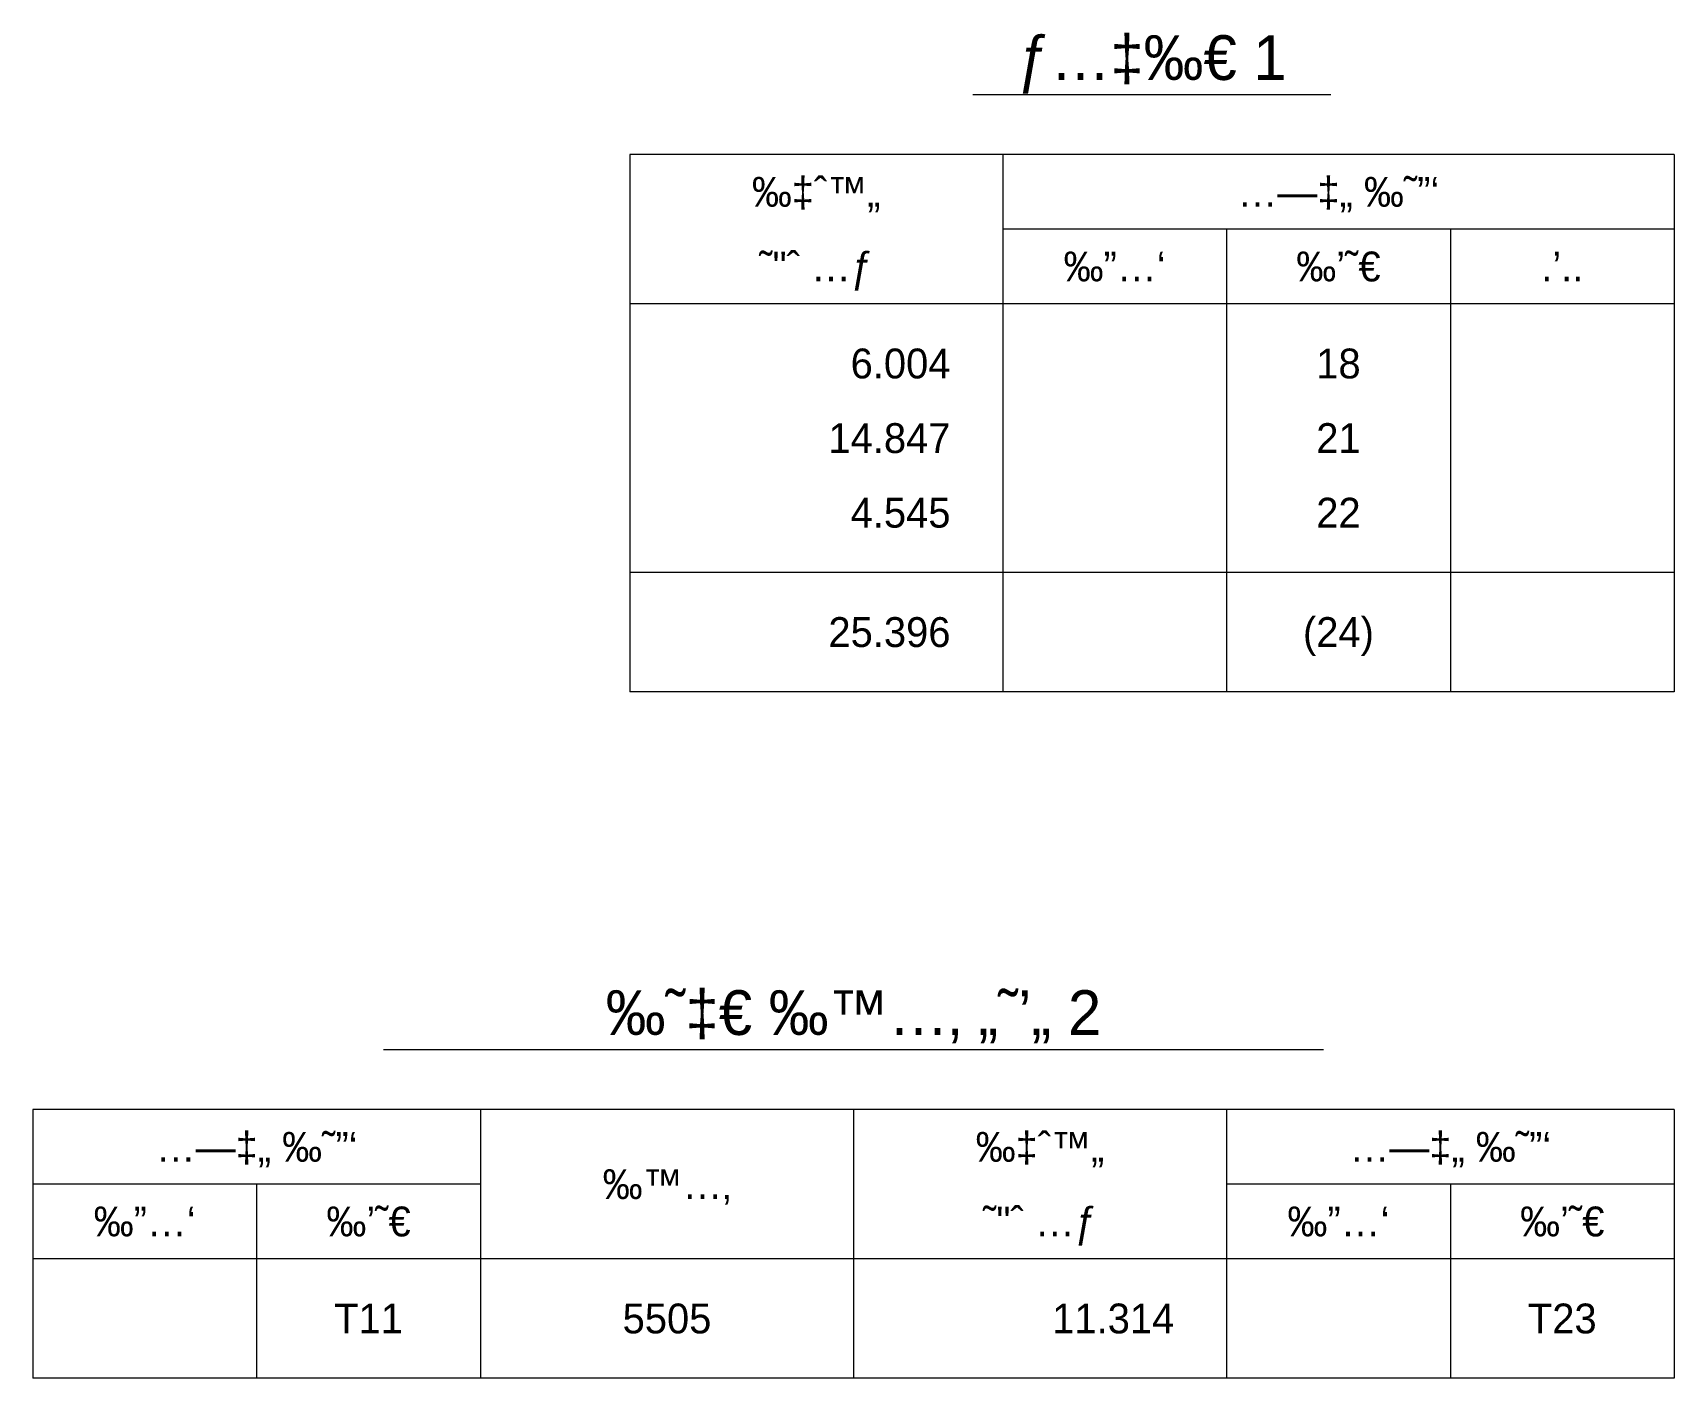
# Model space of a CAD drawing. Extents: x 197107 to 198911, y 664738 to 665947.
# Drawn here: x 198773.5 to 198911, y 665637 to 665749.7 of the extents above; entities that cross this region are included whole.
import ezdxf
from ezdxf.enums import TextEntityAlignment as Align

# ---------------------------------------------------------------- set-up
doc = ezdxf.new("R2010")
doc.units = 0
doc.header["$LTSCALE"] = 12.5
doc.header["$MEASUREMENT"] = 0
doc.layers.add('C1680', color=7, linetype='Continuous', lineweight=0)
doc.styles.add('TAZAR_HEBTXT', font='HEBTXT.SHX')

msp = doc.modelspace()

# ---------------------------------------------------------------- texts
at = {"layer": 'C1680', "color": 1, "style": 'TAZAR_HEBTXT'}
for s, height, p in [('ƒ…‡‰€ 1', 3.75, (198867.25, 665747.625)), ('‰‡ˆ™„', 2.5, (198839.125, 665736.375)), ('…—‡„ ‰˜”‘', 2.5, (198882.875, 665736.375)), ('˜"ˆ …ƒ', 2.5, (198839.125, 665730.125)), ('‰”…‘', 2.5, (198864.125, 665730.125)), ('‰’˜€', 2.5, (198882.875, 665730.125)), ('.’..', 2.5, (198901.625, 665730.125)), ('‰˜‡€ ‰™…‚ „˜’„ 2', 3.75, (198842.25, 665667.625)), ('…—‡„ ‰˜”‘', 2.5, (198792.25, 665656.375)), ('‰‡ˆ™„', 2.5, (198857.875, 665656.375)), ('…—‡„ ‰˜”‘', 2.5, (198892.25, 665656.375)), ('‰™…‚', 2.5, (198826.625, 665653.25)), ('‰”…‘', 2.5, (198782.875, 665650.125)), ('‰’˜€', 2.5, (198801.625, 665650.125)), ('˜"ˆ …ƒ', 2.5, (198857.875, 665650.125)), ('‰”…‘', 2.5, (198882.875, 665650.125)), ('‰’˜€', 2.5, (198901.625, 665650.125))]:
    msp.add_text(s, height=height, dxfattribs=at).set_placement(p, align=Align.MIDDLE_CENTER)
at = {"layer": 'C1680', "color": 2, "style": 'TAZAR_HEBTXT'}
for s, p in [('6.004', (198850.375, 665722)), ('14.847', (198850.375, 665715.75)), ('4.545', (198850.375, 665709.5)), ('25.396', (198850.375, 665699.5)), ('11.314', (198869.125, 665642))]:
    msp.add_text(s, height=2.5, dxfattribs=at).set_placement(p, align=Align.MIDDLE_RIGHT)
for s, p in [('18', (198882.875, 665722)), ('21', (198882.875, 665715.75)), ('22', (198882.875, 665709.5)), ('(24)', (198882.875, 665699.5)), ('T11', (198801.625, 665642)), ('5505', (198826.625, 665642)), ('T23', (198901.625, 665642))]:
    msp.add_text(s, height=2.5, dxfattribs=at).set_placement(p, align=Align.MIDDLE_CENTER)

# ---------------------------------------------------------------- linework, layer by layer
at = {"layer": 'C1680', "color": 1, "linetype": 'Continuous', "lineweight": 20}
for p, q in [((198882.25, 665744.5), (198852.25, 665744.5)), ((198881.625, 665664.5), (198802.875, 665664.5))]:
    msp.add_line(p, q, dxfattribs=at)
at = {"layer": 'C1680', "color": 1, "linetype": 'Continuous', "lineweight": 15}
for p, q in [((198911, 665739.5), (198823.5, 665739.5)), ((198823.5, 665739.5), (198823.5, 665694.5)), ((198911, 665739.5), (198911, 665694.5)), ((198911, 665694.5), (198823.5, 665694.5)), ((198911, 665659.5), (198773.5, 665659.5)), ((198773.5, 665659.5), (198773.5, 665637)), ((198911, 665659.5), (198911, 665637)), ((198911, 665637), (198773.5, 665637))]:
    msp.add_line(p, q, dxfattribs=at)
at = {"layer": 'C1680', "color": 1, "linetype": 'Continuous', "lineweight": 18}
for p, q in [((198854.75, 665739.5), (198854.75, 665694.5)), ((198911, 665733.25), (198854.75, 665733.25)), ((198873.5, 665733.25), (198873.5, 665694.5)), ((198892.25, 665733.25), (198892.25, 665694.5)), ((198911, 665727), (198823.5, 665727)), ((198911, 665704.5), (198823.5, 665704.5)), ((198811, 665659.5), (198811, 665637)), ((198842.25, 665659.5), (198842.25, 665637)), ((198873.5, 665659.5), (198873.5, 665637)), ((198811, 665653.25), (198773.5, 665653.25)), ((198792.25, 665653.25), (198792.25, 665637)), ((198911, 665653.25), (198873.5, 665653.25)), ((198892.25, 665653.25), (198892.25, 665637)), ((198911, 665647), (198773.5, 665647))]:
    msp.add_line(p, q, dxfattribs=at)

msp.set_redraw_order([(e.dxf.handle, doc.entitydb.next_handle()) for e in msp.query("TEXT MTEXT ATTDEF DIMENSION ARC_DIMENSION")])  # texts and dimensions are drawn at this point

doc.saveas('drawing.dxf')
